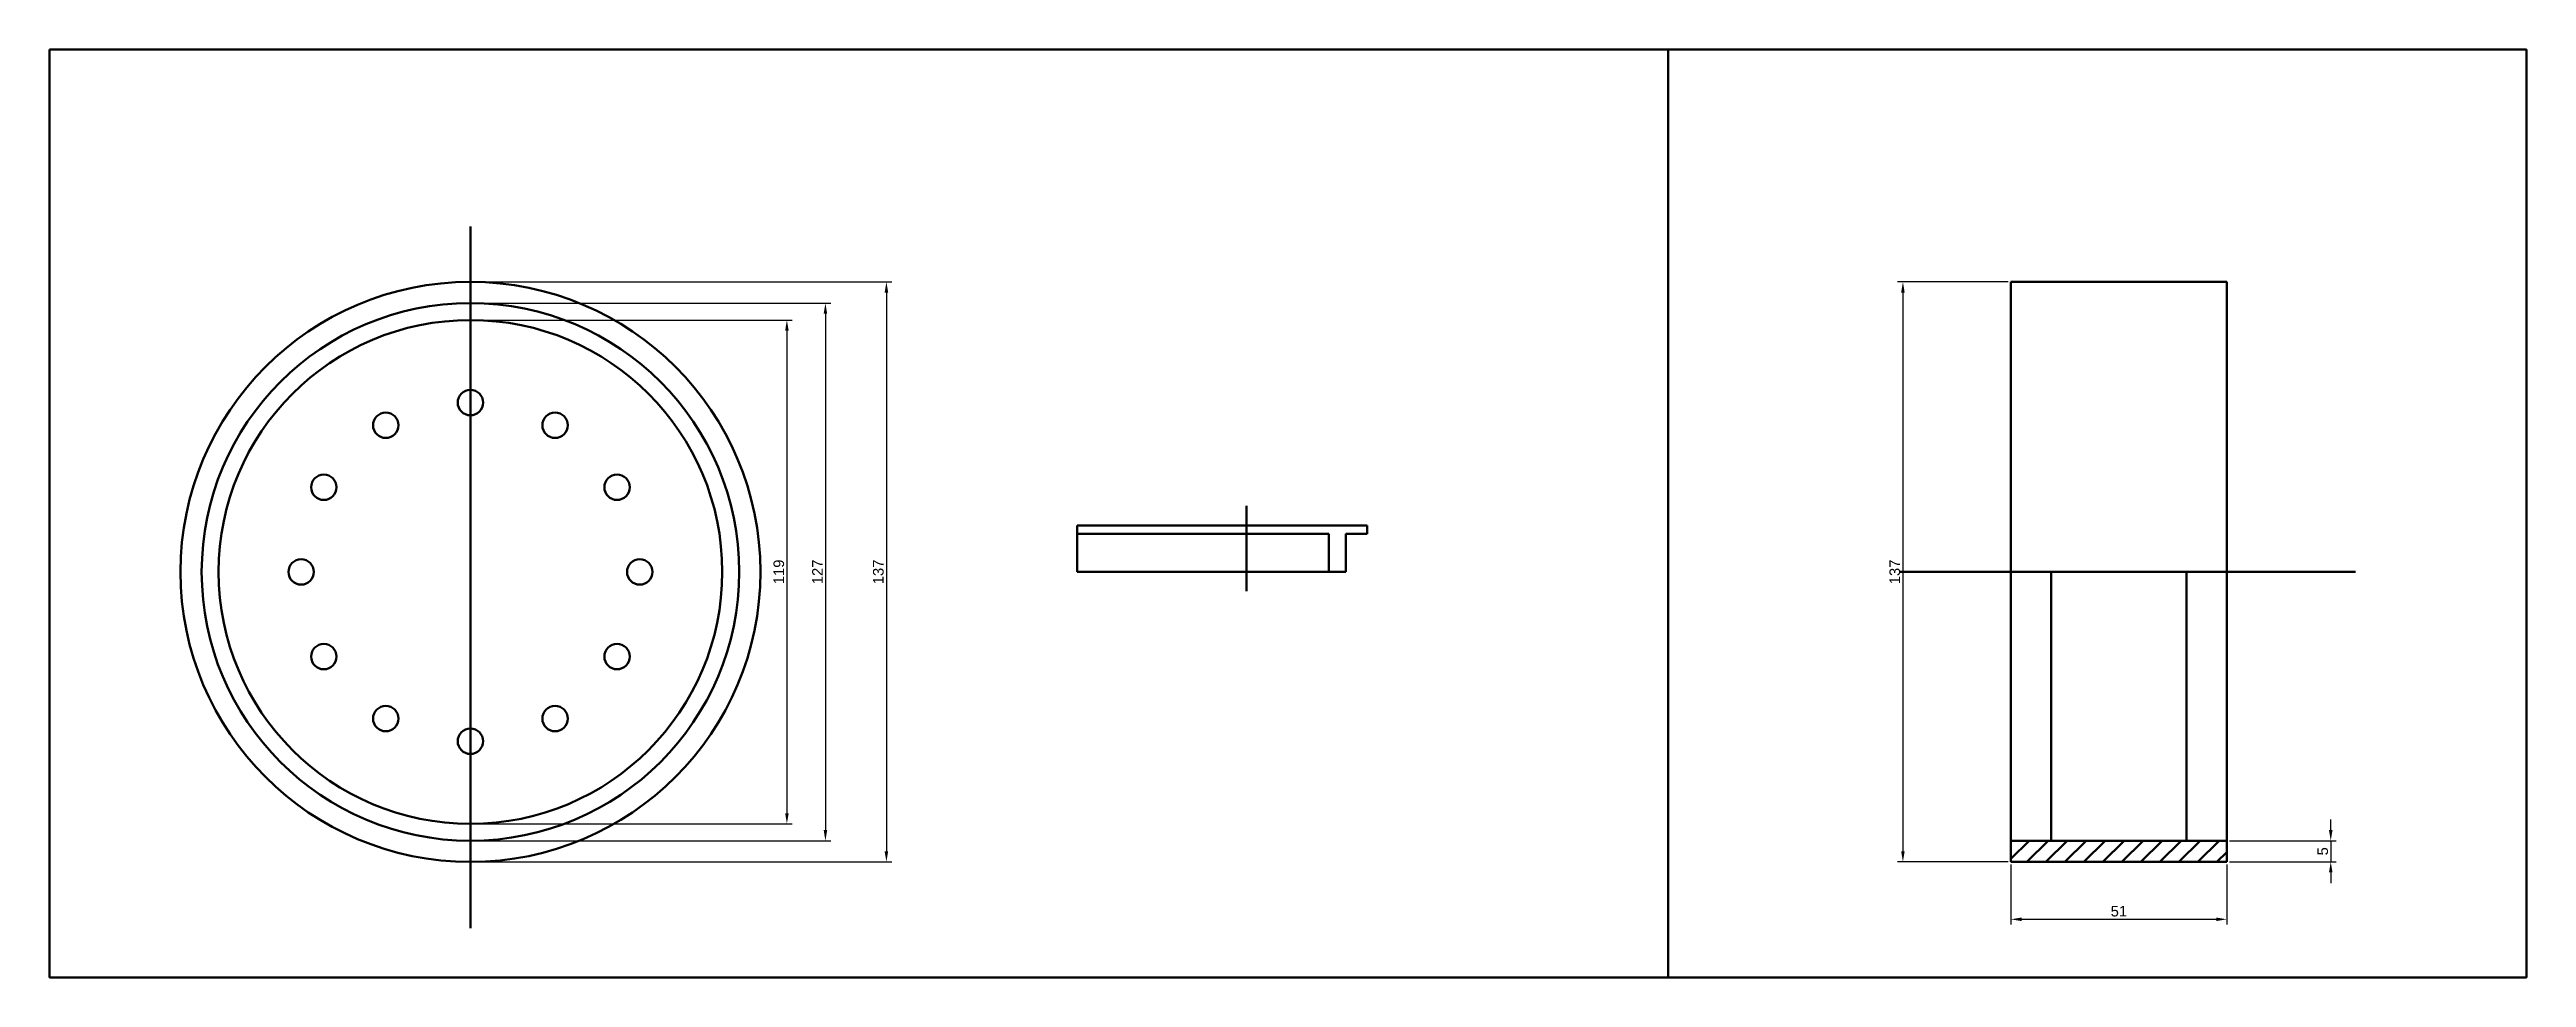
# Model space of a CAD drawing. Header units: millimetres. Extents: x 10739 to 32134, y 609 to 16625.
# Drawn here: x 21918 to 22504, y 1562 to 1781 of the extents above; entities that cross this region are included whole.
import ezdxf

# ---------------------------------------------------------------- set-up
doc = ezdxf.new("R2010")
doc.units = ezdxf.units.MM
doc.styles.get("Standard").update_dxf_attribs({"font": 'arial.ttf'})
doc.dimstyles.new('ISO-25', dxfattribs={"dimtxt": 2.5, "dimasz": 2.5, "dimexe": 1.25, "dimexo": 0.625, "dimtad": 1, "dimtxsty": 'Standard', "dimcen": 2.5, "dimadec": 0, "dimazin": 0, "dimtfac": 1, "dimtmove": 0, "dimatfit": 3, "dimfxl": 1, "dimarcsym": 0})

msp = doc.modelspace()

# ---------------------------------------------------------------- blocks, each defined once
blk = doc.blocks.new('*D10')
at = {"color": 0, "lineweight": -2, "transparency": 16777216}
for p, q in [((22457.3, 1596.35), (22457.3, 1598.85)), ((22433.37, 1593.85), (22458.55, 1593.85)), ((22457.3, 1593.85), (22457.3, 1588.85)), ((22433.37, 1588.85), (22458.55, 1588.85)), ((22457.3, 1586.35), (22457.3, 1583.85))]:
    blk.add_line(p, q, dxfattribs=at)
at = {"color": 0, "lineweight": 50, "transparency": 16777216}
for points in [[(22456.88, 1596.35), (22457.72, 1596.35), (22457.3, 1593.85)], [(22456.88, 1586.35), (22457.72, 1586.35), (22457.3, 1588.85)]]:
    blk.add_solid(points, dxfattribs=at)
at = {"layer": 'Defpoints', "color": 0, "lineweight": 50, "transparency": 16777216}
for p in [(22432.75, 1593.85), (22432.75, 1588.85), (22457.3, 1588.85)]:
    blk.add_point(p, dxfattribs=at)
at = {"color": 0, "lineweight": 50, "transparency": 16777216, "insert": (22455.41, 1591.35), "char_height": 2.5, "attachment_point": 5, "rotation": 90}
blk.add_mtext('5', dxfattribs=at)
blk = doc.blocks.new('*D11')
at = {"color": 0, "lineweight": -2, "transparency": 16777216}
for p, q in [((22381.75, 1588.22), (22381.75, 1574.04)), ((22432.75, 1588.22), (22432.75, 1574.04)), ((22384.25, 1575.29), (22430.25, 1575.29))]:
    blk.add_line(p, q, dxfattribs=at)
at = {"color": 0, "lineweight": 50, "transparency": 16777216}
for points in [[(22384.25, 1575.71), (22384.25, 1574.87), (22381.75, 1575.29)], [(22430.25, 1575.71), (22430.25, 1574.87), (22432.75, 1575.29)]]:
    blk.add_solid(points, dxfattribs=at)
at = {"layer": 'Defpoints', "color": 0, "lineweight": 50, "transparency": 16777216}
for p in [(22381.75, 1588.85), (22432.75, 1588.85), (22432.75, 1575.29)]:
    blk.add_point(p, dxfattribs=at)
at = {"color": 0, "lineweight": 50, "transparency": 16777216, "insert": (22407.25, 1577.19), "char_height": 2.5, "attachment_point": 5}
blk.add_mtext('51', dxfattribs=at)
blk = doc.blocks.new('*D12')
at = {"color": 0, "lineweight": -2, "transparency": 16777216}
for p, q in [((22381.12, 1725.85), (22354.98, 1725.85)), ((22356.23, 1723.35), (22356.23, 1591.35)), ((22381.12, 1588.85), (22354.98, 1588.85))]:
    blk.add_line(p, q, dxfattribs=at)
at = {"color": 0, "lineweight": 50, "transparency": 16777216}
for points in [[(22355.81, 1723.35), (22356.64, 1723.35), (22356.23, 1725.85)], [(22355.81, 1591.35), (22356.64, 1591.35), (22356.23, 1588.85)]]:
    blk.add_solid(points, dxfattribs=at)
at = {"layer": 'Defpoints', "color": 0, "lineweight": 50, "transparency": 16777216}
for p in [(22381.75, 1725.85), (22356.23, 1588.85), (22381.75, 1588.85)]:
    blk.add_point(p, dxfattribs=at)
at = {"color": 0, "lineweight": 50, "transparency": 16777216, "insert": (22354.32, 1657.35), "char_height": 2.5, "attachment_point": 5, "rotation": 90}
blk.add_mtext('137', dxfattribs=at)
blk = doc.blocks.new('*D21')
at = {"color": 0, "lineweight": -2, "transparency": 16777216}
for p, q in [((22018.43, 1725.85), (22117.33, 1725.85)), ((22116.08, 1723.35), (22116.08, 1591.35)), ((22018.43, 1588.85), (22117.33, 1588.85))]:
    blk.add_line(p, q, dxfattribs=at)
at = {"color": 0, "lineweight": 50, "transparency": 16777216}
for points in [[(22115.66, 1723.35), (22116.5, 1723.35), (22116.08, 1725.85)], [(22115.66, 1591.35), (22116.5, 1591.35), (22116.08, 1588.85)]]:
    blk.add_solid(points, dxfattribs=at)
at = {"layer": 'Defpoints', "color": 0, "lineweight": 50, "transparency": 16777216}
for p in [(22017.81, 1725.85), (22017.81, 1588.85), (22116.08, 1588.85)]:
    blk.add_point(p, dxfattribs=at)
at = {"color": 0, "lineweight": 50, "transparency": 16777216, "insert": (22114.18, 1657.35), "char_height": 2.5, "attachment_point": 5, "rotation": 90}
blk.add_mtext('137', dxfattribs=at)
blk = doc.blocks.new('*D22')
at = {"color": 0, "lineweight": -2, "transparency": 16777216}
for p, q in [((22018.43, 1720.85), (22102.92, 1720.85)), ((22101.67, 1718.35), (22101.67, 1596.35)), ((22018.43, 1593.85), (22102.92, 1593.85))]:
    blk.add_line(p, q, dxfattribs=at)
at = {"color": 0, "lineweight": 50, "transparency": 16777216}
for points in [[(22101.26, 1718.35), (22102.09, 1718.35), (22101.67, 1720.85)], [(22101.26, 1596.35), (22102.09, 1596.35), (22101.67, 1593.85)]]:
    blk.add_solid(points, dxfattribs=at)
at = {"layer": 'Defpoints', "color": 0, "lineweight": 50, "transparency": 16777216}
for p in [(22017.81, 1720.85), (22017.81, 1593.85), (22101.67, 1593.85)]:
    blk.add_point(p, dxfattribs=at)
at = {"color": 0, "lineweight": 50, "transparency": 16777216, "insert": (22099.79, 1657.35), "char_height": 2.5, "attachment_point": 5, "rotation": 90}
blk.add_mtext('127', dxfattribs=at)
blk = doc.blocks.new('*D23')
at = {"color": 0, "lineweight": -2, "transparency": 16777216}
for p, q in [((22018.43, 1716.85), (22093.82, 1716.85)), ((22092.57, 1714.35), (22092.57, 1600.35)), ((22018.43, 1597.85), (22093.82, 1597.85))]:
    blk.add_line(p, q, dxfattribs=at)
at = {"color": 0, "lineweight": 50, "transparency": 16777216}
for points in [[(22092.16, 1714.35), (22092.99, 1714.35), (22092.57, 1716.85)], [(22092.16, 1600.35), (22092.99, 1600.35), (22092.57, 1597.85)]]:
    blk.add_solid(points, dxfattribs=at)
at = {"layer": 'Defpoints', "color": 0, "lineweight": 50, "transparency": 16777216}
for p in [(22017.81, 1716.85), (22017.81, 1597.85), (22092.57, 1597.85)]:
    blk.add_point(p, dxfattribs=at)
at = {"color": 0, "lineweight": 50, "transparency": 16777216, "insert": (22090.67, 1657.35), "char_height": 2.5, "attachment_point": 5, "rotation": 90}
blk.add_mtext('119', dxfattribs=at)
blk = doc.blocks.new('*U26')
at = {"lineweight": 50}
blk.add_circle((0, 0), 3, dxfattribs=at)
blk = doc.blocks.new('*U27')
at = {"color": 0, "linetype": 'ByBlock', "lineweight": -2, "transparency": 16777216}
for p, rotation in [((21902.09, 1916.55), 269.9999999999999), ((21882.09, 1911.19), 299.9999999999998), ((21922.09, 1911.19), 239.9999999999999), ((21867.45, 1896.55), 329.9999999999998), ((21936.73, 1896.55), 209.9999999999999), ((21942.09, 1876.55), 180), ((21867.45, 1856.55), 29.99999999999998), ((21936.73, 1856.55), 149.9999999999999), ((21882.09, 1841.9), 59.99999999999996), ((21922.09, 1841.9), 119.9999999999999), ((21902.09, 1836.55), 89.99999999999997)]:
    blk.add_blockref('*U26', p, dxfattribs=dict(at, rotation=rotation))
blk.add_blockref('*U26', (21862.09, 1876.55), dxfattribs=at)

# ---------------------------------------------------------------- dimensions: what is measured, and where the dimension line sits
at = {"lineweight": 50}
for base, p1, p2, picture, middle in [((22116.07979, 1588.84899), (22017.80898, 1725.84899), (22017.80898, 1588.84899), '*D21', (22114.17751, 1657.34899)), ((22101.67241, 1593.84899), (22017.80898, 1720.84899), (22017.80898, 1593.84899), '*D22', (22099.7923, 1657.34899)), ((22356.22607, 1588.84899), (22381.74873, 1725.84899), (22381.74873, 1588.84899), '*D12', (22354.32378, 1657.34899)), ((22092.57486, 1597.84899), (22017.80898, 1716.84899), (22017.80898, 1597.84899), '*D23', (22090.67342, 1657.34899)), ((22457.30139, 1588.84899), (22432.74873, 1593.84899), (22432.74873, 1588.84899), '*D10', (22455.40508, 1591.34899))]:
    dim = msp.add_linear_dim(base=base, p1=p1, p2=p2, angle=90, dimstyle='ISO-25', dxfattribs=at)
    dim.commit()
    dim.dimension.update_dxf_attribs({"geometry": picture, "text_midpoint": middle})
dim = msp.add_linear_dim(base=(22432.74873, 1575.29008), p1=(22381.74873, 1588.84899), p2=(22432.74873, 1588.84899), dimstyle='ISO-25', dxfattribs=at)
dim.commit()
dim.dimension.update_dxf_attribs({"geometry": '*D11', "text_midpoint": (22407.24873, 1577.19151)})

# ---------------------------------------------------------------- hatches: boundary and pattern name
at = {"lineweight": 50}
h = msp.add_hatch(dxfattribs=at)
h.set_pattern_fill('ANSI31', color=256)
h.set_pattern_definition([(45, (0, -151.063), (-2.24506403, 2.24506403), [])])
h.paths.add_polyline_path([(22432.74873, 1588.84899), (22432.74873, 1593.84899), (22381.74873, 1593.84899), (22381.74873, 1588.84899)])

# ---------------------------------------------------------------- linework, layer by layer
for p, q in [((22017.80898, 1573.22235), (22017.80898, 1738.97364)), ((22381.74873, 1725.84899), (22381.74873, 1588.84899)), ((22432.74873, 1725.84899), (22381.74873, 1725.84899)), ((22381.74873, 1725.84899), (22381.74873, 1657.34899)), ((22432.74873, 1588.84899), (22432.74873, 1725.84899)), ((22161.11976, 1668.34899), (22161.11976, 1657.34899)), ((22229.61976, 1668.34899), (22161.11976, 1668.34899)), ((22201.11976, 1672.92507), (22201.11976, 1652.83962)), ((22229.61976, 1666.34899), (22229.61976, 1668.34899)), ((22229.61976, 1668.34899), (22229.61976, 1666.34899)), ((22220.61976, 1666.34899), (22161.11976, 1666.34899)), ((22220.61976, 1657.34899), (22220.61976, 1666.34899)), ((22229.61976, 1666.34899), (22224.61976, 1666.34899)), ((22224.61976, 1666.34899), (22224.61976, 1657.34899)), ((22161.11976, 1657.34899), (22224.61976, 1657.34899)), ((22224.61976, 1657.34899), (22220.61976, 1657.34899)), ((22355.4723, 1657.34899), (22463.17003, 1657.34899)), ((22391.24873, 1593.84899), (22391.24873, 1657.34899)), ((22423.24873, 1593.84899), (22423.24873, 1657.34899)), ((22381.74873, 1593.84899), (22432.74873, 1593.84899)), ((22381.74873, 1588.84899), (22432.74873, 1588.84899)), ((22432.74873, 1588.84899), (22423.24873, 1588.84899))]:
    msp.add_line(p, q, dxfattribs=at)
for points in [[(21918.37269, 1780.74771), (22300.7498, 1780.74771), (22300.7498, 1561.5516), (21918.37269, 1561.5516)], [(22300.7498, 1780.74771), (22503.53764, 1780.74771), (22503.53764, 1561.5516), (22300.7498, 1561.5516)]]:
    msp.add_lwpolyline(points, close=True, dxfattribs=at)
for radius in [68.5, 63.5, 59.5]:
    msp.add_circle((22017.80898, 1657.34899), radius, dxfattribs=at)

# ---------------------------------------------------------------- block references
msp.add_blockref('*U27', (115.71569, -219.19612), dxfattribs=at)

msp.set_redraw_order([(e.dxf.handle, doc.entitydb.next_handle()) for e in msp.query("TEXT MTEXT ATTDEF DIMENSION ARC_DIMENSION")])  # texts and dimensions are drawn at this point

doc.saveas('drawing.dxf')
